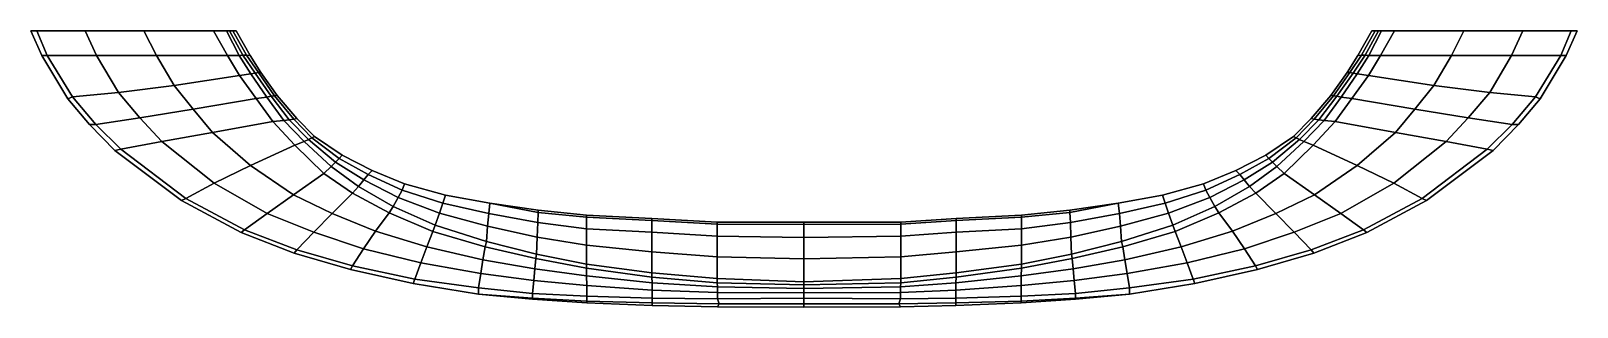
# Model space of a CAD drawing. Extents: x -77 to 78, y -28 to 0.
import ezdxf

# ---------------------------------------------------------------- set-up
doc = ezdxf.new("R2010")
doc.units = 0
doc.layers.add('METAL', color=5, linetype='CONTINUOUS')

msp = doc.modelspace()

# ---------------------------------------------------------------- meshes
at = {"layer": 'METAL'}
mesh = msp.add_polyface(dxfattribs=at)
corners = [(-76.41, -0.01, 0.83), (-69.98, 0, 1.88), (-69.98, -0.01, 0.83), (-68.74, 0, 2.43), (-64.99, 0, 2.97), (-58.75, 0, 3.48), (-77, -0.01, 0.29), (-75.91, -2.46, 0.32), (-75.37, -2.46, 0.83), (-76.41, -0.01, 0.83), (-73.31, -6.79, 0.31), (-72.86, -6.6, 0.89), (-71.14, -9.37, 0.34), (-70.52, -9.37, 0.98), (-70.13, -0.01, 0.29), (-77, -0.01, 0.29), (-68.61, -11.97, 0.37), (-68.01, -11.84, 1.07), (-75.91, -2.46, 0.13), (-75.91, -2.46, 0.02), (-73.31, -6.79, 0.02), (-73.31, -6.79, 0.11), (-71.14, -9.37, 0.02), (-71.14, -9.37, 0.12), (-68.61, -11.97, 0.13), (-68.61, -11.97, 0.02), (-61.96, -16.97, 0.02), (-61.96, -16.97, 0.19), (-77, -0.01, 0.29), (-77, -0.01, 0.11), (-75.91, -2.46, 0.32), (-73.31, -6.79, 0.31), (-71.14, -9.37, 0.34), (-68.61, -11.97, 0.37), (-61.96, -16.97, 0.56), (-70.13, -0.01, 0.11), (-77, -0.01, 0.11), (-71.59, -0.01, 2.35), (-70.45, -2.46, 2.34), (-64.45, -2.46, 3.53), (-65.7, -0.01, 3.57), (-71.59, -0.01, 2.35), (-75.37, -2.46, 0.83), (-76.41, -0.01, 0.83), (-68.26, -6.17, 2.39), (-62.7, -5.46, 3.57), (-72.86, -6.6, 0.89), (-68.01, -11.84, 1.07), (-63.91, -11.08, 2.52), (-66.13, -8.69, 2.45), (-70.52, -9.37, 0.98), (-65.7, -0.01, 3.57), (-77, -0.01, 0.02), (-70.13, -0.01, 0.02), (-77, -0.01, 0.02), (-76.41, -0.01, -0.79), (-69.98, -0.01, -0.79), (-69.98, 0, -1.85), (-64.99, 0, -2.93), (-68.74, 0, -2.4), (-58.75, 0, -3.44), (-77, -0.01, -0.25), (-76.41, -0.01, -0.79), (-75.37, -2.46, -0.79), (-75.91, -2.46, -0.28), (-72.86, -6.6, -0.86), (-73.31, -6.79, -0.27), (-70.52, -9.37, -0.94), (-71.14, -9.37, -0.3), (-70.13, -0.01, -0.25), (-77, -0.01, -0.25), (-68.01, -11.84, -1.03), (-68.61, -11.97, -0.33), (-75.91, -2.46, -0.09), (-73.31, -6.79, -0.08), (-71.14, -9.37, -0.09), (-68.61, -11.97, -0.1), (-61.96, -16.97, -0.16), (-77, -0.01, -0.25), (-75.91, -2.46, -0.28), (-77, -0.01, -0.07), (-73.31, -6.79, -0.27), (-71.14, -9.37, -0.3), (-77, -0.01, -0.07), (-70.13, -0.01, -0.07), (-68.61, -11.97, -0.33), (-71.59, -0.01, -2.32), (-70.45, -2.46, -2.3), (-71.59, -0.01, -2.32), (-65.7, -0.01, -3.53), (-64.45, -2.46, -3.5), (-75.37, -2.46, -0.79), (-76.41, -0.01, -0.79), (-68.26, -6.17, -2.35), (-62.7, -5.46, -3.53), (-72.86, -6.6, -0.86), (-68.01, -11.84, -1.03), (-70.52, -9.37, -0.94), (-66.13, -8.69, -2.42), (-63.91, -11.08, -2.48), (-65.7, -0.01, -3.53)]
mesh.append_faces([[corners[k] for k in face] for face in [(0, 1, 2, 2), (1, 3, 4, 5), (6, 7, 8, 9), (7, 10, 11, 8), (10, 12, 13, 11), (14, 15, 0, 2), (12, 16, 17, 13), (18, 19, 20, 21), (21, 20, 22, 23), (24, 25, 26, 27), (28, 29, 18, 30), (30, 18, 21, 31), (31, 21, 23, 32), (33, 24, 27, 34), (14, 35, 36, 15), (32, 23, 24, 33), (3, 1, 0, 37), (38, 39, 40, 41), (42, 38, 41, 43), (44, 45, 39, 38), (46, 44, 38, 42), (47, 48, 49, 50), (4, 3, 37, 51), (50, 49, 44, 46), (18, 29, 52, 19), (36, 35, 53, 54), (24, 23, 22, 25), (55, 56, 57, 57), (58, 59, 57, 60), (61, 62, 63, 64), (64, 63, 65, 66), (66, 65, 67, 68), (69, 56, 55, 70), (68, 67, 71, 72), (73, 74, 20, 19), (74, 75, 22, 20), (76, 77, 26, 25), (78, 79, 73, 80), (79, 81, 74, 73), (81, 82, 75, 74), (69, 70, 83, 84), (82, 85, 76, 75), (59, 86, 55, 57), (87, 88, 89, 90), (91, 92, 88, 87), (93, 87, 90, 94), (95, 91, 87, 93), (96, 97, 98, 99), (58, 100, 86, 59), (97, 95, 93, 98), (73, 19, 52, 80), (83, 54, 53, 84), (76, 25, 22, 75)]])
mesh = msp.add_polyface(dxfattribs=at)
corners = [(-57.45, -0.01, 4.68), (-58.75, -0.01, 4.48), (-57.36, -2.46, 4.42), (-56.18, -2.46, 4.61), (-69.98, 0, 1.88), (-58.75, 0, 2.26), (-58.75, -0.01, 0.83), (-69.98, -0.01, 0.83), (-56.82, 0, 2.33), (-56.5, -0.01, 0.83), (-58.75, 0, 3.48), (-57.45, -0.01, 4.68), (-56.18, -2.46, 4.61), (-55.82, -2.44, 3.57), (-57.14, 0, 3.61), (-57.14, 0, 3.61), (-58.75, -0.01, 4.48), (-57.45, -0.01, 4.68), (-58.77, -0.01, 0.29), (-70.13, -0.01, 0.29), (-68.61, -11.97, 0.37), (-61.96, -16.97, 0.56), (-61.52, -16.76, 1.29), (-68.01, -11.84, 1.07), (-55.98, -20.19, 0.9), (-55.64, -19.92, 1.67), (-56.5, -0.01, 0.29), (-56.5, -0.01, 0.11), (-56.5, -0.01, 0.02), (-58.77, -0.01, 0.02), (-58.77, -0.01, 0.11), (-70.13, -0.01, 0.11), (-61.96, -16.97, 0.56), (-61.96, -16.97, 0.19), (-55.98, -20.19, 0.31), (-55.98, -20.19, 0.9), (-64.45, -2.46, 3.53), (-65.7, -0.01, 3.57), (-62.7, -5.46, 3.57), (-56.15, -4.45, 4.44), (-58.84, -10.16, 3.65), (-52.81, -9.08, 4.46), (-54.48, -6.77, 4.45), (-60.78, -7.82, 3.61), (-63.91, -11.08, 2.52), (-66.13, -8.69, 2.45), (-58.68, -15.25, 2.71), (-55.04, -13.48, 3.8), (-61.52, -16.76, 1.29), (-68.01, -11.84, 1.07), (-55.64, -19.92, 1.67), (-53.4, -18.29, 3.01), (-64.99, 0, 2.97), (-65.7, -0.01, 3.57), (-68.26, -6.17, 2.39), (-70.13, -0.01, 0.02), (-61.96, -16.97, 0.02), (-55.98, -20.19, 0.02), (-57.45, -0.01, -4.65), (-56.18, -2.46, -4.58), (-57.36, -2.46, -4.38), (-58.75, -0.01, -4.45), (-69.98, 0, -1.85), (-69.98, -0.01, -0.79), (-58.75, -0.01, -0.79), (-58.75, 0, -2.23), (-56.5, -0.01, -0.79), (-56.82, 0, -2.29), (-58.75, 0, -3.44), (-57.14, 0, -3.58), (-58.75, -0.01, -4.45), (-57.45, -0.01, -4.65), (-58.77, -0.01, -0.25), (-70.13, -0.01, -0.25), (-68.61, -11.97, -0.33), (-68.01, -11.84, -1.03), (-61.52, -16.76, -1.26), (-61.96, -16.97, -0.52), (-55.64, -19.92, -1.64), (-55.98, -20.19, -0.87), (-56.5, -0.01, -0.25), (-56.5, -0.01, -0.07), (-58.77, -0.01, -0.07), (-70.13, -0.01, -0.07), (-68.61, -11.97, -0.33), (-61.96, -16.97, -0.52), (-61.96, -16.97, -0.16), (-68.61, -11.97, -0.1), (-55.98, -20.19, -0.87), (-55.98, -20.19, -0.28), (-64.45, -2.46, -3.5), (-65.7, -0.01, -3.53), (-62.7, -5.46, -3.53), (-56.15, -4.45, -4.4), (-58.84, -10.16, -3.62), (-60.78, -7.82, -3.57), (-54.48, -6.77, -4.42), (-52.81, -9.08, -4.43), (-63.91, -11.08, -2.48), (-66.13, -8.69, -2.42), (-58.68, -15.25, -2.68), (-55.04, -13.48, -3.76), (-61.52, -16.76, -1.26), (-68.01, -11.84, -1.03), (-55.64, -19.92, -1.64), (-53.4, -18.29, -2.97), (-65.7, -0.01, -3.53), (-64.99, 0, -2.93), (-68.26, -6.17, -2.35)]
mesh.append_faces([[corners[k] for k in face] for face in [(0, 1, 2, 3), (4, 5, 6, 7), (5, 8, 9, 6), (5, 4, 10, 10), (11, 12, 13, 14), (10, 15, 8, 5), (16, 17, 15, 10), (18, 19, 7, 6), (20, 21, 22, 23), (21, 24, 25, 22), (26, 18, 6, 9), (27, 28, 29, 30), (18, 30, 31, 19), (32, 33, 34, 35), (26, 27, 30, 18), (36, 2, 1, 37), (38, 39, 2, 36), (40, 41, 42, 43), (43, 42, 39, 38), (44, 40, 43, 45), (46, 47, 40, 44), (48, 46, 44, 49), (50, 51, 46, 48), (10, 52, 53, 16), (45, 43, 38, 54), (31, 30, 29, 55), (34, 33, 56, 57), (58, 59, 60, 61), (62, 63, 64, 65), (65, 64, 66, 67), (65, 68, 62, 62), (68, 65, 67, 69), (70, 68, 69, 71), (72, 64, 63, 73), (74, 75, 76, 77), (77, 76, 78, 79), (80, 66, 64, 72), (81, 82, 29, 28), (72, 73, 83, 82), (84, 85, 86, 87), (85, 88, 89, 86), (80, 72, 82, 81), (90, 91, 61, 60), (92, 90, 60, 93), (94, 95, 96, 97), (95, 92, 93, 96), (98, 99, 95, 94), (100, 98, 94, 101), (102, 103, 98, 100), (104, 102, 100, 105), (68, 70, 106, 107), (99, 108, 92, 95), (83, 55, 29, 82), (89, 57, 56, 86)]])
mesh = msp.add_polyface(dxfattribs=at)
corners = [(-56.18, -2.46, 4.61), (-57.36, -2.46, 4.42), (-56.15, -4.45, 4.44), (-55.01, -4.3, 4.63), (-54.48, -6.77, 4.45), (-53.43, -6.63, 4.63), (-52.81, -9.08, 4.46), (-51.73, -8.98, 4.64), (-56.82, 0, 2.33), (-55.45, -2.44, 2.31), (-55.09, -2.46, 0.97), (-56.5, -0.01, 0.83), (-54.27, -4.17, 2.47), (-54.02, -4.15, 1.07), (-52.65, -6.49, 2.47), (-52.38, -6.46, 1.07), (-50.74, -8.83, 2.47), (-50.42, -8.78, 1.07), (-57.14, 0, 3.61), (-55.82, -2.44, 3.57), (-54.6, -4.22, 3.66), (-56.18, -2.46, 4.61), (-55.01, -4.3, 4.63), (-53, -6.55, 3.66), (-53.43, -6.63, 4.63), (-51.18, -8.9, 3.66), (-51.73, -8.98, 4.64), (-55.09, -2.46, 0.29), (-56.5, -0.01, 0.29), (-54.02, -4.15, 0.37), (-52.38, -6.46, 0.37), (-50.42, -8.78, 0.37), (-52.38, -6.46, 0.13), (-52.38, -6.46, 0.02), (-54.02, -4.15, 0.02), (-54.02, -4.15, 0.13), (-55.09, -2.46, 0.11), (-56.5, -0.01, 0.11), (-50.42, -8.78, 0.13), (-55.09, -2.46, 0.02), (-56.5, -0.01, 0.02), (-50.42, -8.78, 0.02), (-56.18, -2.46, -4.58), (-55.01, -4.3, -4.59), (-56.15, -4.45, -4.4), (-57.36, -2.46, -4.38), (-53.43, -6.63, -4.6), (-54.48, -6.77, -4.42), (-51.73, -8.98, -4.6), (-52.81, -9.08, -4.43), (-56.82, 0, -2.29), (-56.5, -0.01, -0.79), (-55.09, -2.46, -0.93), (-55.45, -2.44, -2.27), (-54.02, -4.15, -1.03), (-54.27, -4.17, -2.43), (-52.38, -6.46, -1.03), (-52.65, -6.49, -2.43), (-50.42, -8.78, -1.03), (-50.74, -8.83, -2.44), (-57.14, 0, -3.58), (-55.82, -2.44, -3.53), (-57.45, -0.01, -4.65), (-56.18, -2.46, -4.58), (-54.6, -4.22, -3.62), (-55.01, -4.3, -4.59), (-53, -6.55, -3.62), (-53.43, -6.63, -4.6), (-51.18, -8.9, -3.63), (-51.73, -8.98, -4.6), (-55.09, -2.46, -0.25), (-56.5, -0.01, -0.25), (-54.02, -4.15, -0.33), (-52.38, -6.46, -0.33), (-50.42, -8.78, -0.33), (-52.38, -6.46, -0.1), (-54.02, -4.15, -0.1), (-56.5, -0.01, -0.07), (-55.09, -2.46, -0.07), (-48.66, -10.56, -0.33), (-50.42, -8.78, -0.1), (-48.66, -10.56, -0.1)]
mesh.append_faces([[corners[k] for k in face] for face in [(0, 1, 2, 3), (3, 2, 4, 5), (5, 4, 6, 7), (8, 9, 10, 11), (9, 12, 13, 10), (12, 14, 15, 13), (14, 16, 17, 15), (18, 19, 9, 8), (19, 20, 12, 9), (21, 22, 20, 19), (20, 23, 14, 12), (22, 24, 23, 20), (23, 25, 16, 14), (24, 26, 25, 23), (27, 28, 11, 10), (29, 27, 10, 13), (30, 29, 13, 15), (31, 30, 15, 17), (32, 33, 34, 35), (27, 36, 37, 28), (35, 36, 27, 29), (30, 32, 35, 29), (31, 38, 32, 30), (37, 36, 39, 40), (36, 35, 34, 39), (32, 38, 41, 33), (42, 43, 44, 45), (43, 46, 47, 44), (46, 48, 49, 47), (50, 51, 52, 53), (53, 52, 54, 55), (55, 54, 56, 57), (57, 56, 58, 59), (60, 50, 53, 61), (62, 60, 61, 63), (61, 53, 55, 64), (63, 61, 64, 65), (64, 55, 57, 66), (65, 64, 66, 67), (66, 57, 59, 68), (67, 66, 68, 69), (70, 52, 51, 71), (72, 54, 52, 70), (73, 56, 54, 72), (74, 58, 56, 73), (75, 76, 34, 33), (70, 71, 77, 78), (76, 72, 70, 78), (73, 72, 76, 75), (79, 74, 80, 81), (74, 73, 75, 80), (77, 40, 39, 78), (78, 39, 34, 76), (75, 33, 41, 80)]])
mesh = msp.add_polyface(dxfattribs=at)
corners = [(56.7, -2.46, 4.61), (55.53, -4.3, 4.63), (56.67, -4.45, 4.44), (57.88, -2.46, 4.42), (53.95, -6.63, 4.63), (55, -6.77, 4.45), (52.25, -8.98, 4.64), (53.34, -9.08, 4.46), (57.34, 0, 2.33), (57.02, -0.01, 0.83), (55.61, -2.46, 0.97), (55.97, -2.44, 2.31), (54.54, -4.15, 1.07), (54.8, -4.17, 2.47), (52.9, -6.46, 1.07), (53.17, -6.49, 2.47), (50.94, -8.78, 1.07), (51.26, -8.83, 2.47), (57.66, 0, 3.61), (56.34, -2.44, 3.57), (57.97, -0.01, 4.68), (56.7, -2.46, 4.61), (55.13, -4.22, 3.66), (55.53, -4.3, 4.63), (53.52, -6.55, 3.66), (53.95, -6.63, 4.63), (51.7, -8.9, 3.66), (52.25, -8.98, 4.64), (55.61, -2.46, 0.29), (57.02, -0.01, 0.29), (54.54, -4.15, 0.37), (52.9, -6.46, 0.37), (50.94, -8.78, 0.37), (54.54, -4.15, 0.02), (52.9, -6.46, 0.02), (52.9, -6.46, 0.13), (54.54, -4.15, 0.13), (57.02, -0.01, 0.11), (55.61, -2.46, 0.11), (50.94, -8.78, 0.13), (57.02, -0.01, 0.02), (55.61, -2.46, 0.02), (50.94, -8.78, 0.02), (56.7, -2.46, -4.58), (57.88, -2.46, -4.38), (56.67, -4.45, -4.4), (55.53, -4.3, -4.59), (55, -6.77, -4.42), (53.95, -6.63, -4.6), (53.34, -9.08, -4.43), (52.25, -8.98, -4.6), (57.34, 0, -2.29), (55.97, -2.44, -2.27), (55.61, -2.46, -0.93), (57.02, -0.01, -0.79), (54.8, -4.17, -2.43), (54.54, -4.15, -1.03), (53.17, -6.49, -2.43), (52.9, -6.46, -1.03), (51.26, -8.83, -2.44), (50.94, -8.78, -1.03), (57.66, 0, -3.58), (56.34, -2.44, -3.53), (55.13, -4.22, -3.62), (56.7, -2.46, -4.58), (55.53, -4.3, -4.59), (53.52, -6.55, -3.62), (53.95, -6.63, -4.6), (51.7, -8.9, -3.63), (52.25, -8.98, -4.6), (55.61, -2.46, -0.25), (57.02, -0.01, -0.25), (54.54, -4.15, -0.33), (52.9, -6.46, -0.33), (50.94, -8.78, -0.33), (54.54, -4.15, -0.1), (52.9, -6.46, -0.1), (55.61, -2.46, -0.07), (57.02, -0.01, -0.07), (49.18, -10.56, -0.33), (49.18, -10.56, -0.1), (50.94, -8.78, -0.1)]
mesh.append_faces([[corners[k] for k in face] for face in [(0, 1, 2, 3), (1, 4, 5, 2), (4, 6, 7, 5), (8, 9, 10, 11), (11, 10, 12, 13), (13, 12, 14, 15), (15, 14, 16, 17), (18, 8, 11, 19), (20, 18, 19, 21), (19, 11, 13, 22), (21, 19, 22, 23), (22, 13, 15, 24), (23, 22, 24, 25), (24, 15, 17, 26), (25, 24, 26, 27), (28, 10, 9, 29), (30, 12, 10, 28), (31, 14, 12, 30), (32, 16, 14, 31), (33, 34, 35, 36), (28, 29, 37, 38), (36, 30, 28, 38), (31, 30, 36, 35), (32, 31, 35, 39), (38, 37, 40, 41), (36, 38, 41, 33), (39, 35, 34, 42), (43, 44, 45, 46), (46, 45, 47, 48), (48, 47, 49, 50), (51, 52, 53, 54), (52, 55, 56, 53), (55, 57, 58, 56), (57, 59, 60, 58), (61, 62, 52, 51), (62, 63, 55, 52), (64, 65, 63, 62), (63, 66, 57, 55), (65, 67, 66, 63), (66, 68, 59, 57), (67, 69, 68, 66), (70, 71, 54, 53), (72, 70, 53, 56), (73, 72, 56, 58), (74, 73, 58, 60), (33, 75, 76, 34), (70, 77, 78, 71), (75, 77, 70, 72), (73, 76, 75, 72), (79, 80, 81, 74), (74, 81, 76, 73), (77, 41, 40, 78), (75, 33, 41, 77), (81, 42, 34, 76)]])
mesh = msp.add_polyface(dxfattribs=at)
corners = [(57.97, -0.01, 4.68), (56.7, -2.46, 4.61), (57.88, -2.46, 4.42), (59.27, -0.01, 4.48), (70.5, 0, 1.88), (70.5, -0.01, 0.83), (59.27, -0.01, 0.83), (59.27, 0, 2.26), (57.02, -0.01, 0.83), (57.34, 0, 2.33), (59.27, 0, 3.48), (57.66, 0, 3.61), (59.27, -0.01, 4.48), (57.97, -0.01, 4.68), (59.29, -0.01, 0.29), (70.65, -0.01, 0.29), (69.13, -11.97, 0.37), (68.54, -11.84, 1.07), (62.04, -16.76, 1.29), (62.48, -16.97, 0.56), (56.16, -19.92, 1.67), (56.5, -20.19, 0.9), (57.02, -0.01, 0.29), (59.29, -0.01, 0.02), (57.02, -0.01, 0.02), (57.02, -0.01, 0.11), (59.29, -0.01, 0.11), (70.65, -0.01, 0.11), (62.48, -16.97, 0.56), (56.5, -20.19, 0.9), (56.5, -20.19, 0.31), (62.48, -16.97, 0.19), (66.22, -0.01, 3.57), (64.97, -2.46, 3.53), (56.67, -4.45, 4.44), (63.22, -5.46, 3.57), (61.3, -7.82, 3.61), (55, -6.77, 4.45), (53.34, -9.08, 4.46), (59.37, -10.16, 3.65), (66.65, -8.69, 2.45), (64.43, -11.08, 2.52), (55.56, -13.48, 3.8), (59.2, -15.25, 2.71), (68.54, -11.84, 1.07), (62.04, -16.76, 1.29), (53.92, -18.29, 3.01), (56.16, -19.92, 1.67), (66.22, -0.01, 3.57), (65.51, 0, 2.97), (68.79, -6.17, 2.39), (70.65, -0.01, 0.02), (56.5, -20.19, 0.02), (62.48, -16.97, 0.02), (57.97, -0.01, -4.65), (59.27, -0.01, -4.45), (57.88, -2.46, -4.38), (56.7, -2.46, -4.58), (70.5, 0, -1.85), (59.27, 0, -2.23), (59.27, -0.01, -0.79), (70.5, -0.01, -0.79), (57.34, 0, -2.29), (57.02, -0.01, -0.79), (59.27, 0, -3.44), (57.97, -0.01, -4.65), (56.7, -2.46, -4.58), (56.34, -2.44, -3.53), (57.66, 0, -3.58), (57.66, 0, -3.58), (59.27, -0.01, -4.45), (57.97, -0.01, -4.65), (59.29, -0.01, -0.25), (70.65, -0.01, -0.25), (69.13, -11.97, -0.33), (62.48, -16.97, -0.52), (62.04, -16.76, -1.26), (68.54, -11.84, -1.03), (56.5, -20.19, -0.87), (56.16, -19.92, -1.64), (57.02, -0.01, -0.25), (59.29, -0.01, -0.07), (57.02, -0.01, -0.07), (70.65, -0.01, -0.07), (62.48, -16.97, -0.52), (62.48, -16.97, -0.16), (56.5, -20.19, -0.28), (56.5, -20.19, -0.87), (66.22, -0.01, -3.53), (64.97, -2.46, -3.5), (63.22, -5.46, -3.53), (56.67, -4.45, -4.4), (61.3, -7.82, -3.57), (59.37, -10.16, -3.62), (53.34, -9.08, -4.43), (55, -6.77, -4.42), (66.65, -8.69, -2.42), (64.43, -11.08, -2.48), (59.2, -15.25, -2.68), (55.56, -13.48, -3.76), (68.54, -11.84, -1.03), (62.04, -16.76, -1.26), (56.16, -19.92, -1.64), (53.92, -18.29, -2.97), (65.51, 0, -2.93), (66.22, -0.01, -3.53), (68.79, -6.17, -2.35)]
mesh.append_faces([[corners[k] for k in face] for face in [(0, 1, 2, 3), (4, 5, 6, 7), (7, 6, 8, 9), (7, 10, 4, 4), (10, 7, 9, 11), (12, 10, 11, 13), (14, 6, 5, 15), (16, 17, 18, 19), (19, 18, 20, 21), (22, 8, 6, 14), (23, 24, 25, 26), (14, 15, 27, 26), (28, 29, 30, 31), (22, 14, 26, 25), (32, 3, 2, 33), (33, 2, 34, 35), (36, 37, 38, 39), (35, 34, 37, 36), (40, 36, 39, 41), (41, 39, 42, 43), (44, 41, 43, 45), (45, 43, 46, 47), (12, 48, 49, 10), (50, 35, 36, 40), (26, 27, 51, 23), (31, 30, 52, 53), (54, 55, 56, 57), (58, 59, 60, 61), (59, 62, 63, 60), (59, 58, 64, 64), (65, 66, 67, 68), (64, 69, 62, 59), (70, 71, 69, 64), (72, 73, 61, 60), (74, 75, 76, 77), (75, 78, 79, 76), (80, 72, 60, 63), (23, 81, 82, 24), (72, 81, 83, 73), (84, 85, 86, 87), (80, 82, 81, 72), (88, 89, 56, 55), (89, 90, 91, 56), (92, 93, 94, 95), (90, 92, 95, 91), (96, 97, 93, 92), (97, 98, 99, 93), (100, 101, 98, 97), (101, 102, 103, 98), (70, 64, 104, 105), (106, 96, 92, 90), (81, 23, 51, 83), (85, 53, 52, 86)]])
mesh = msp.add_polyface(dxfattribs=at)
corners = [(76.93, -0.01, 0.83), (70.5, -0.01, 0.83), (70.5, 0, 1.88), (59.27, 0, 3.48), (65.51, 0, 2.97), (69.26, 0, 2.43), (77.52, -0.01, 0.29), (76.93, -0.01, 0.83), (75.89, -2.46, 0.83), (76.43, -2.46, 0.32), (73.38, -6.6, 0.89), (73.83, -6.79, 0.31), (71.04, -9.37, 0.98), (71.66, -9.37, 0.34), (70.65, -0.01, 0.29), (77.52, -0.01, 0.29), (68.54, -11.84, 1.07), (69.13, -11.97, 0.37), (73.83, -6.79, 0.02), (76.43, -2.46, 0.02), (76.43, -2.46, 0.13), (73.83, -6.79, 0.11), (71.66, -9.37, 0.02), (71.66, -9.37, 0.12), (62.48, -16.97, 0.02), (69.13, -11.97, 0.02), (69.13, -11.97, 0.13), (62.48, -16.97, 0.19), (77.52, -0.01, 0.29), (76.43, -2.46, 0.32), (77.52, -0.01, 0.11), (73.83, -6.79, 0.31), (71.66, -9.37, 0.34), (69.13, -11.97, 0.37), (62.48, -16.97, 0.56), (77.52, -0.01, 0.11), (70.65, -0.01, 0.11), (72.11, -0.01, 2.35), (72.11, -0.01, 2.35), (66.22, -0.01, 3.57), (64.97, -2.46, 3.53), (70.97, -2.46, 2.34), (76.93, -0.01, 0.83), (75.89, -2.46, 0.83), (63.22, -5.46, 3.57), (68.79, -6.17, 2.39), (73.38, -6.6, 0.89), (71.04, -9.37, 0.98), (66.65, -8.69, 2.45), (64.43, -11.08, 2.52), (68.54, -11.84, 1.07), (66.22, -0.01, 3.57), (77.52, -0.01, 0.02), (77.52, -0.01, 0.02), (70.65, -0.01, 0.02), (76.93, -0.01, -0.79), (70.5, 0, -1.85), (70.5, -0.01, -0.79), (69.26, 0, -2.4), (65.51, 0, -2.93), (59.27, 0, -3.44), (77.52, -0.01, -0.25), (76.43, -2.46, -0.28), (75.89, -2.46, -0.79), (76.93, -0.01, -0.79), (73.83, -6.79, -0.27), (73.38, -6.6, -0.86), (71.66, -9.37, -0.3), (71.04, -9.37, -0.94), (70.65, -0.01, -0.25), (77.52, -0.01, -0.25), (69.13, -11.97, -0.33), (68.54, -11.84, -1.03), (73.83, -6.79, -0.08), (76.43, -2.46, -0.09), (71.66, -9.37, -0.09), (62.48, -16.97, -0.16), (69.13, -11.97, -0.1), (77.52, -0.01, -0.25), (77.52, -0.01, -0.07), (76.43, -2.46, -0.28), (73.83, -6.79, -0.27), (71.66, -9.37, -0.3), (69.13, -11.97, -0.33), (62.48, -16.97, -0.52), (70.65, -0.01, -0.07), (77.52, -0.01, -0.07), (72.11, -0.01, -2.32), (72.11, -0.01, -2.32), (70.97, -2.46, -2.3), (64.97, -2.46, -3.5), (66.22, -0.01, -3.53), (76.93, -0.01, -0.79), (75.89, -2.46, -0.79), (68.79, -6.17, -2.35), (63.22, -5.46, -3.53), (73.38, -6.6, -0.86), (71.04, -9.37, -0.94), (68.54, -11.84, -1.03), (64.43, -11.08, -2.48), (66.65, -8.69, -2.42), (66.22, -0.01, -3.53)]
mesh.append_faces([[corners[k] for k in face] for face in [(0, 1, 2, 2), (3, 4, 5, 2), (6, 7, 8, 9), (9, 8, 10, 11), (11, 10, 12, 13), (14, 1, 0, 15), (13, 12, 16, 17), (18, 19, 20, 21), (22, 18, 21, 23), (24, 25, 26, 27), (28, 29, 20, 30), (29, 31, 21, 20), (31, 32, 23, 21), (33, 34, 27, 26), (14, 15, 35, 36), (32, 33, 26, 23), (37, 0, 2, 5), (38, 39, 40, 41), (42, 38, 41, 43), (41, 40, 44, 45), (43, 41, 45, 46), (47, 48, 49, 50), (51, 37, 5, 4), (46, 45, 48, 47), (30, 20, 19, 52), (36, 35, 53, 54), (23, 26, 25, 22), (55, 56, 57, 57), (58, 59, 60, 56), (61, 62, 63, 64), (62, 65, 66, 63), (65, 67, 68, 66), (69, 70, 55, 57), (67, 71, 72, 68), (18, 73, 74, 19), (22, 75, 73, 18), (24, 76, 77, 25), (78, 79, 74, 80), (80, 74, 73, 81), (81, 73, 75, 82), (83, 77, 76, 84), (69, 85, 86, 70), (82, 75, 77, 83), (87, 58, 56, 55), (88, 89, 90, 91), (92, 93, 89, 88), (89, 94, 95, 90), (93, 96, 94, 89), (97, 98, 99, 100), (101, 59, 58, 87), (96, 97, 100, 94), (79, 52, 19, 74), (85, 54, 53, 86), (75, 22, 25, 77)]])
mesh = msp.add_polyface(dxfattribs=at)
corners = [(-51.73, -8.98, 4.64), (-52.81, -9.08, 4.46), (-50.62, -11.45, 4.55), (-49.69, -11.07, 4.7), (-47.72, -14.26, 4.65), (-47.01, -13.57, 4.77), (-50.74, -8.83, 2.47), (-48.93, -10.7, 2.49), (-48.66, -10.56, 1.07), (-50.42, -8.78, 1.07), (-46.2, -12.76, 2.52), (-45.9, -12.43, 1.07), (-51.18, -8.9, 3.66), (-49.27, -10.88, 3.7), (-51.73, -8.98, 4.64), (-49.69, -11.07, 4.7), (-46.57, -13.14, 3.75), (-47.01, -13.57, 4.77), (-55.98, -20.19, 0.9), (-50.69, -22.24, 1.35), (-50.44, -21.91, 1.98), (-55.64, -19.92, 1.67), (-48.66, -10.56, 0.37), (-50.42, -8.78, 0.37), (-45.9, -12.43, 0.37), (-45.07, -23.88, 1.57), (-44.87, -23.52, 2.33), (-55.98, -20.19, 0.31), (-55.98, -20.19, 0.02), (-50.69, -22.24, 0.02), (-50.69, -22.24, 0.46), (-48.66, -10.56, 0.13), (-48.66, -10.56, 0.02), (-50.42, -8.78, 0.02), (-50.42, -8.78, 0.13), (-55.98, -20.19, 0.9), (-50.69, -22.24, 1.35), (-45.9, -12.43, 0.13), (-45.07, -23.88, 0.53), (-45.07, -23.88, 1.57), (-55.04, -13.48, 3.8), (-58.84, -10.16, 3.65), (-50.76, -16.4, 4), (-46.88, -18.27, 4.13), (-44.87, -16.23, 4.66), (-53.4, -18.29, 3.01), (-58.68, -15.25, 2.71), (-48.73, -20.16, 3.24), (-50.44, -21.91, 1.98), (-55.64, -19.92, 1.67), (-44.87, -23.52, 2.33), (-43.77, -21.83, 3.5), (-45.9, -12.43, 0.02), (-45.07, -23.88, 0.02), (-51.73, -8.98, -4.6), (-49.69, -11.07, -4.66), (-50.62, -11.45, -4.51), (-52.81, -9.08, -4.43), (-47.01, -13.57, -4.74), (-47.72, -14.26, -4.61), (-50.74, -8.83, -2.44), (-50.42, -8.78, -1.03), (-48.66, -10.56, -1.03), (-48.93, -10.7, -2.46), (-45.9, -12.43, -1.03), (-46.2, -12.76, -2.48), (-51.18, -8.9, -3.63), (-49.27, -10.88, -3.67), (-51.73, -8.98, -4.6), (-49.69, -11.07, -4.66), (-46.57, -13.14, -3.72), (-47.01, -13.57, -4.74), (-55.98, -20.19, -0.87), (-55.64, -19.92, -1.64), (-50.44, -21.91, -1.95), (-50.69, -22.24, -1.32), (-48.66, -10.56, -0.33), (-50.42, -8.78, -0.33), (-45.9, -12.43, -0.33), (-44.87, -23.52, -2.29), (-45.07, -23.88, -1.53), (-55.98, -20.19, -0.28), (-50.69, -22.24, -0.43), (-48.66, -10.56, -0.1), (-50.42, -8.78, -0.1), (-55.98, -20.19, -0.87), (-50.69, -22.24, -1.32), (-45.9, -12.43, -0.1), (-45.07, -23.88, -1.53), (-45.07, -23.88, -0.5), (-55.04, -13.48, -3.76), (-58.84, -10.16, -3.62), (-50.76, -16.4, -3.97), (-46.88, -18.27, -4.09), (-44.87, -16.23, -4.62), (-53.4, -18.29, -2.97), (-58.68, -15.25, -2.68), (-48.73, -20.16, -3.2), (-50.44, -21.91, -1.95), (-55.64, -19.92, -1.64), (-44.87, -23.52, -2.29), (-43.77, -21.83, -3.46)]
mesh.append_faces([[corners[k] for k in face] for face in [(0, 1, 2, 3), (3, 2, 4, 5), (6, 7, 8, 9), (7, 10, 11, 8), (12, 13, 7, 6), (14, 15, 13, 12), (13, 16, 10, 7), (15, 17, 16, 13), (18, 19, 20, 21), (22, 23, 9, 8), (24, 22, 8, 11), (19, 25, 26, 20), (27, 28, 29, 30), (31, 32, 33, 34), (35, 27, 30, 36), (22, 31, 34, 23), (24, 37, 31, 22), (36, 30, 38, 39), (40, 2, 1, 41), (42, 4, 2, 40), (43, 44, 4, 42), (45, 42, 40, 46), (47, 43, 42, 45), (48, 47, 45, 49), (50, 51, 47, 48), (31, 37, 52, 32), (38, 30, 29, 53), (54, 55, 56, 57), (55, 58, 59, 56), (60, 61, 62, 63), (63, 62, 64, 65), (66, 60, 63, 67), (68, 66, 67, 69), (67, 63, 65, 70), (69, 67, 70, 71), (72, 73, 74, 75), (76, 62, 61, 77), (78, 64, 62, 76), (75, 74, 79, 80), (81, 82, 29, 28), (83, 84, 33, 32), (85, 86, 82, 81), (78, 76, 83, 87), (86, 88, 89, 82), (90, 91, 57, 56), (92, 90, 56, 59), (93, 92, 59, 94), (95, 96, 90, 92), (97, 95, 92, 93), (98, 99, 95, 97), (100, 98, 97, 101), (83, 32, 52, 87), (89, 53, 29, 82)]])
mesh = msp.add_polyface(dxfattribs=at)
corners = [(52.25, -8.98, 4.64), (50.21, -11.07, 4.7), (51.14, -11.45, 4.55), (53.34, -9.08, 4.46), (47.53, -13.57, 4.77), (48.24, -14.26, 4.65), (51.26, -8.83, 2.47), (50.94, -8.78, 1.07), (49.18, -10.56, 1.07), (49.45, -10.7, 2.49), (46.42, -12.43, 1.07), (46.72, -12.76, 2.52), (51.7, -8.9, 3.66), (49.79, -10.88, 3.7), (52.25, -8.98, 4.64), (50.21, -11.07, 4.7), (47.09, -13.14, 3.75), (47.53, -13.57, 4.77), (56.5, -20.19, 0.9), (56.16, -19.92, 1.67), (50.96, -21.91, 1.98), (51.21, -22.24, 1.35), (49.18, -10.56, 0.37), (50.94, -8.78, 0.37), (46.42, -12.43, 0.37), (45.39, -23.52, 2.33), (45.59, -23.88, 1.57), (51.21, -22.24, 0.02), (56.5, -20.19, 0.02), (56.5, -20.19, 0.31), (51.21, -22.24, 0.46), (50.94, -8.78, 0.02), (49.18, -10.56, 0.02), (49.18, -10.56, 0.13), (50.94, -8.78, 0.13), (56.5, -20.19, 0.9), (51.21, -22.24, 1.35), (46.42, -12.43, 0.13), (45.59, -23.88, 1.57), (45.59, -23.88, 0.53), (59.37, -10.16, 3.65), (55.56, -13.48, 3.8), (51.28, -16.4, 4), (45.4, -16.23, 4.66), (47.4, -18.27, 4.13), (59.2, -15.25, 2.71), (53.92, -18.29, 3.01), (49.25, -20.16, 3.24), (56.16, -19.92, 1.67), (50.96, -21.91, 1.98), (44.29, -21.83, 3.5), (45.39, -23.52, 2.33), (46.42, -12.43, 0.02), (45.59, -23.88, 0.02), (52.25, -8.98, -4.6), (53.34, -9.08, -4.43), (51.14, -11.45, -4.51), (50.21, -11.07, -4.66), (48.24, -14.26, -4.61), (47.53, -13.57, -4.74), (51.26, -8.83, -2.44), (49.45, -10.7, -2.46), (49.18, -10.56, -1.03), (50.94, -8.78, -1.03), (46.72, -12.76, -2.48), (46.42, -12.43, -1.03), (51.7, -8.9, -3.63), (49.79, -10.88, -3.67), (52.25, -8.98, -4.6), (50.21, -11.07, -4.66), (47.09, -13.14, -3.72), (47.53, -13.57, -4.74), (56.5, -20.19, -0.87), (51.21, -22.24, -1.32), (50.96, -21.91, -1.95), (56.16, -19.92, -1.64), (49.18, -10.56, -0.33), (50.94, -8.78, -0.33), (46.42, -12.43, -0.33), (45.59, -23.88, -1.53), (45.39, -23.52, -2.29), (51.21, -22.24, -0.43), (56.5, -20.19, -0.28), (50.94, -8.78, -0.1), (49.18, -10.56, -0.1), (56.5, -20.19, -0.87), (51.21, -22.24, -1.32), (46.42, -12.43, -0.1), (45.59, -23.88, -0.5), (45.59, -23.88, -1.53), (59.37, -10.16, -3.62), (55.56, -13.48, -3.76), (51.28, -16.4, -3.97), (47.4, -18.27, -4.09), (45.4, -16.23, -4.62), (59.2, -15.25, -2.68), (53.92, -18.29, -2.97), (49.25, -20.16, -3.2), (56.16, -19.92, -1.64), (50.96, -21.91, -1.95), (45.39, -23.52, -2.29), (44.29, -21.83, -3.46)]
mesh.append_faces([[corners[k] for k in face] for face in [(0, 1, 2, 3), (1, 4, 5, 2), (6, 7, 8, 9), (9, 8, 10, 11), (12, 6, 9, 13), (14, 12, 13, 15), (13, 9, 11, 16), (15, 13, 16, 17), (18, 19, 20, 21), (22, 8, 7, 23), (24, 10, 8, 22), (21, 20, 25, 26), (27, 28, 29, 30), (31, 32, 33, 34), (35, 36, 30, 29), (22, 23, 34, 33), (24, 22, 33, 37), (36, 38, 39, 30), (40, 3, 2, 41), (41, 2, 5, 42), (42, 5, 43, 44), (45, 41, 42, 46), (46, 42, 44, 47), (48, 46, 47, 49), (49, 47, 50, 51), (37, 33, 32, 52), (30, 39, 53, 27), (54, 55, 56, 57), (57, 56, 58, 59), (60, 61, 62, 63), (61, 64, 65, 62), (66, 67, 61, 60), (68, 69, 67, 66), (67, 70, 64, 61), (69, 71, 70, 67), (72, 73, 74, 75), (76, 77, 63, 62), (78, 76, 62, 65), (73, 79, 80, 74), (27, 81, 82, 28), (31, 83, 84, 32), (85, 82, 81, 86), (78, 87, 84, 76), (86, 81, 88, 89), (90, 91, 56, 55), (91, 92, 58, 56), (92, 93, 94, 58), (95, 96, 92, 91), (96, 97, 93, 92), (98, 99, 97, 96), (99, 100, 101, 97), (87, 52, 32, 84), (81, 27, 53, 88)]])
mesh = msp.add_polyface(dxfattribs=at)
corners = [(-47.01, -13.57, 4.77), (-47.72, -14.26, 4.65), (-44.87, -16.23, 4.66), (-44.26, -15.57, 4.75), (-40.81, -17.58, 4.75), (-41.21, -18.2, 4.71), (-36.84, -20.07, 4.79), (-36.61, -19.44, 4.79), (-46.2, -12.76, 2.52), (-43.28, -14.39, 2.51), (-42.91, -13.97, 1.07), (-45.9, -12.43, 1.07), (-39.91, -15.93, 2.51), (-35.83, -17.24, 2.6), (-35.57, -16.45, 1.06), (-39.65, -15.3, 1.07), (-46.57, -13.14, 3.75), (-43.74, -14.92, 3.74), (-47.01, -13.57, 4.77), (-44.26, -15.57, 4.75), (-40.3, -16.69, 3.74), (-36.18, -18.24, 3.85), (-40.81, -17.58, 4.75), (-36.61, -19.44, 4.79), (-45.07, -23.88, 1.57), (-38.79, -25.3, 2.01), (-38.63, -24.86, 2.81), (-44.87, -23.52, 2.33), (-39.65, -15.3, 0.37), (-42.91, -13.97, 0.46), (-39.65, -15.3, 1.07), (-45.9, -12.43, 0.37), (-35.57, -16.45, 0.34), (-35.57, -16.45, 1.06), (-45.07, -23.88, 0.53), (-45.07, -23.88, 0.02), (-38.79, -25.3, 0.02), (-38.79, -25.3, 0.68), (-39.65, -15.3, 0.13), (-39.65, -15.3, 0.02), (-42.91, -13.97, 0.02), (-42.91, -13.97, 0.17), (-45.07, -23.88, 1.57), (-38.79, -25.3, 2.01), (-45.9, -12.43, 0.13), (-37.44, -21.61, 4.45), (-42.55, -20.06, 4.29), (-46.88, -18.27, 4.13), (-38.03, -23.2, 3.79), (-43.77, -21.83, 3.5), (-38.63, -24.86, 2.81), (-44.87, -23.52, 2.33), (-48.73, -20.16, 3.24), (-45.9, -12.43, 0.02), (-47.01, -13.57, -4.74), (-44.26, -15.57, -4.71), (-44.87, -16.23, -4.62), (-47.72, -14.26, -4.61), (-40.81, -17.58, -4.71), (-36.61, -19.44, -4.76), (-36.84, -20.07, -4.76), (-41.21, -18.2, -4.67), (-46.2, -12.76, -2.48), (-45.9, -12.43, -1.03), (-42.91, -13.97, -1.03), (-43.28, -14.39, -2.47), (-39.91, -15.93, -2.47), (-39.65, -15.3, -1.03), (-35.57, -16.45, -1.02), (-35.83, -17.24, -2.57), (-46.57, -13.14, -3.72), (-43.74, -14.92, -3.7), (-47.01, -13.57, -4.74), (-44.26, -15.57, -4.71), (-40.3, -16.69, -3.7), (-36.18, -18.24, -3.81), (-40.81, -17.58, -4.71), (-36.61, -19.44, -4.76), (-45.07, -23.88, -1.53), (-44.87, -23.52, -2.29), (-38.63, -24.86, -2.78), (-38.79, -25.3, -1.97), (-39.65, -15.3, -0.33), (-39.65, -15.3, -1.03), (-42.91, -13.97, -0.43), (-45.9, -12.43, -0.33), (-45.07, -23.88, -0.5), (-38.79, -25.3, -0.64), (-39.65, -15.3, -0.1), (-42.91, -13.97, -0.13), (-45.07, -23.88, -1.53), (-38.79, -25.3, -1.97), (-45.9, -12.43, -0.1), (-37.44, -21.61, -4.42), (-42.55, -20.06, -4.25), (-46.88, -18.27, -4.09), (-38.03, -23.2, -3.76), (-43.77, -21.83, -3.46), (-38.63, -24.86, -2.78), (-44.87, -23.52, -2.29), (-48.73, -20.16, -3.2)]
mesh.append_faces([[corners[k] for k in face] for face in [(0, 1, 2, 3), (4, 5, 6, 7), (3, 2, 5, 4), (8, 9, 10, 11), (12, 13, 14, 15), (9, 12, 15, 10), (16, 17, 9, 8), (18, 19, 17, 16), (20, 21, 13, 12), (22, 23, 21, 20), (17, 20, 12, 9), (19, 22, 20, 17), (24, 25, 26, 27), (28, 29, 10, 30), (29, 31, 11, 10), (32, 28, 30, 33), (34, 35, 36, 37), (38, 39, 40, 41), (42, 34, 37, 43), (28, 38, 41, 29), (29, 41, 44, 31), (45, 6, 5, 46), (46, 5, 2, 47), (48, 45, 46, 49), (50, 48, 49, 51), (49, 46, 47, 52), (44, 41, 40, 53), (54, 55, 56, 57), (58, 59, 60, 61), (55, 58, 61, 56), (62, 63, 64, 65), (66, 67, 68, 69), (65, 64, 67, 66), (70, 62, 65, 71), (72, 70, 71, 73), (74, 66, 69, 75), (76, 74, 75, 77), (71, 65, 66, 74), (73, 71, 74, 76), (78, 79, 80, 81), (82, 83, 64, 84), (84, 64, 63, 85), (86, 87, 36, 35), (88, 89, 40, 39), (90, 91, 87, 86), (82, 84, 89, 88), (84, 85, 92, 89), (93, 94, 61, 60), (94, 95, 56, 61), (96, 97, 94, 93), (98, 99, 97, 96), (97, 100, 95, 94), (92, 53, 40, 89)]])
mesh = msp.add_polyface(dxfattribs=at)
corners = [(47.53, -13.57, 4.77), (44.78, -15.57, 4.75), (45.4, -16.23, 4.66), (48.24, -14.26, 4.65), (41.33, -17.58, 4.75), (37.13, -19.44, 4.79), (37.36, -20.07, 4.79), (41.73, -18.2, 4.71), (46.72, -12.76, 2.52), (46.42, -12.43, 1.07), (43.43, -13.97, 1.07), (43.81, -14.39, 2.51), (40.43, -15.93, 2.51), (40.17, -15.3, 1.07), (36.09, -16.45, 1.06), (36.36, -17.24, 2.6), (47.09, -13.14, 3.75), (44.26, -14.92, 3.74), (47.53, -13.57, 4.77), (44.78, -15.57, 4.75), (40.82, -16.69, 3.74), (36.7, -18.24, 3.85), (41.33, -17.58, 4.75), (37.13, -19.44, 4.79), (45.59, -23.88, 1.57), (45.39, -23.52, 2.33), (39.15, -24.86, 2.81), (39.31, -25.3, 2.01), (40.17, -15.3, 0.37), (40.17, -15.3, 1.07), (43.43, -13.97, 0.46), (46.42, -12.43, 0.37), (39.31, -25.3, 0.02), (45.59, -23.88, 0.02), (45.59, -23.88, 0.53), (39.31, -25.3, 0.68), (43.43, -13.97, 0.02), (40.17, -15.3, 0.02), (40.17, -15.3, 0.13), (43.43, -13.97, 0.17), (45.59, -23.88, 1.57), (39.31, -25.3, 2.01), (46.42, -12.43, 0.13), (43.07, -20.06, 4.29), (37.96, -21.61, 4.45), (47.4, -18.27, 4.13), (44.29, -21.83, 3.5), (38.55, -23.2, 3.79), (45.39, -23.52, 2.33), (39.15, -24.86, 2.81), (49.25, -20.16, 3.24), (46.42, -12.43, 0.02), (47.53, -13.57, -4.74), (48.24, -14.26, -4.61), (45.4, -16.23, -4.62), (44.78, -15.57, -4.71), (41.33, -17.58, -4.71), (41.73, -18.2, -4.67), (37.36, -20.07, -4.76), (37.13, -19.44, -4.76), (46.72, -12.76, -2.48), (43.81, -14.39, -2.47), (43.43, -13.97, -1.03), (46.42, -12.43, -1.03), (40.43, -15.93, -2.47), (36.36, -17.24, -2.57), (36.09, -16.45, -1.02), (40.17, -15.3, -1.03), (47.09, -13.14, -3.72), (44.26, -14.92, -3.7), (47.53, -13.57, -4.74), (44.78, -15.57, -4.71), (40.82, -16.69, -3.7), (36.7, -18.24, -3.81), (41.33, -17.58, -4.71), (37.13, -19.44, -4.76), (45.59, -23.88, -1.53), (39.31, -25.3, -1.97), (39.15, -24.86, -2.78), (45.39, -23.52, -2.29), (40.17, -15.3, -0.33), (43.43, -13.97, -0.43), (40.17, -15.3, -1.03), (46.42, -12.43, -0.33), (39.31, -25.3, -0.64), (45.59, -23.88, -0.5), (43.43, -13.97, -0.13), (40.17, -15.3, -0.1), (45.59, -23.88, -1.53), (39.31, -25.3, -1.97), (46.42, -12.43, -0.1), (36.09, -16.45, -0.3), (36.09, -16.45, -0.04), (43.07, -20.06, -4.25), (37.96, -21.61, -4.42), (47.4, -18.27, -4.09), (44.29, -21.83, -3.46), (38.55, -23.2, -3.76), (45.39, -23.52, -2.29), (39.15, -24.86, -2.78), (49.25, -20.16, -3.2), (36.09, -16.45, 0.02)]
mesh.append_faces([[corners[k] for k in face] for face in [(0, 1, 2, 3), (4, 5, 6, 7), (1, 4, 7, 2), (8, 9, 10, 11), (12, 13, 14, 15), (11, 10, 13, 12), (16, 8, 11, 17), (18, 16, 17, 19), (20, 12, 15, 21), (22, 20, 21, 23), (17, 11, 12, 20), (19, 17, 20, 22), (24, 25, 26, 27), (28, 29, 10, 30), (30, 10, 9, 31), (32, 33, 34, 35), (36, 37, 38, 39), (40, 41, 35, 34), (28, 30, 39, 38), (30, 31, 42, 39), (43, 7, 6, 44), (45, 2, 7, 43), (46, 43, 44, 47), (48, 46, 47, 49), (50, 45, 43, 46), (39, 42, 51, 36), (52, 53, 54, 55), (56, 57, 58, 59), (55, 54, 57, 56), (60, 61, 62, 63), (64, 65, 66, 67), (61, 64, 67, 62), (68, 69, 61, 60), (70, 71, 69, 68), (72, 73, 65, 64), (74, 75, 73, 72), (69, 72, 64, 61), (71, 74, 72, 69), (76, 77, 78, 79), (80, 81, 62, 82), (81, 83, 63, 62), (32, 84, 85, 33), (36, 86, 87, 37), (88, 85, 84, 89), (80, 87, 86, 81), (81, 86, 90, 83), (91, 92, 87, 80), (93, 94, 58, 57), (95, 93, 57, 54), (96, 97, 94, 93), (98, 99, 97, 96), (100, 96, 93, 95), (86, 36, 51, 90), (92, 101, 37, 87)]])
mesh = msp.add_polyface(dxfattribs=at)
corners = [(-26.53, -22.78, 4.97), (-26.46, -22.35, 4.95), (-31.47, -21.08, 4.85), (-31.6, -21.61, 4.91), (-36.61, -19.44, 4.79), (-36.84, -20.07, 4.79), (-31.25, -18.27, 2.67), (-26.35, -19.17, 2.7), (-26.3, -18.17, 1.13), (-31.15, -17.24, 1.07), (-35.83, -17.24, 2.6), (-35.57, -16.45, 1.06), (-31.36, -19.55, 4.22), (-26.41, -20.63, 4.46), (-26.41, -20.63, 4.46), (-31.36, -19.55, 4.22), (-36.18, -18.24, 3.85), (-36.61, -19.44, 4.79), (-32.28, -26.35, 2.43), (-26.87, -26.76, 2.79), (-26.87, -26.28, 3.59), (-32.28, -25.73, 3.3), (-31.15, -17.24, 0.37), (-35.57, -16.45, 0.34), (-35.57, -16.45, 1.06), (-31.15, -17.24, 1.07), (-26.3, -17.96, 0.64), (-38.79, -25.3, 2.01), (-38.63, -24.86, 2.81), (-31.15, -17.24, 0.13), (-31.15, -17.24, 0.02), (-35.57, -16.45, 0.02), (-35.57, -16.45, 0.08), (-26.3, -17.96, 0.25), (-26.3, -17.96, 0.02), (-32.28, -26.35, 2.43), (-32.28, -26.35, 0.82), (-26.87, -26.86, 0.94), (-26.87, -26.76, 2.79), (-39.65, -15.3, 0.13), (-39.65, -15.3, 0.37), (-38.79, -25.3, 2.01), (-38.79, -25.3, 0.68), (-26.64, -23.83, 4.7), (-31.82, -22.91, 4.62), (-37.44, -21.61, 4.45), (-26.75, -25, 4.23), (-32.04, -24.28, 4.08), (-26.87, -26.28, 3.59), (-32.28, -25.73, 3.3), (-38.03, -23.2, 3.79), (-38.63, -24.86, 2.81), (-32.28, -26.35, 0.02), (-26.87, -26.86, 0.02), (-39.65, -15.3, 0.02), (-38.79, -25.3, 0.02), (-26.53, -22.78, -4.94), (-31.6, -21.61, -4.87), (-31.47, -21.08, -4.82), (-26.46, -22.35, -4.92), (-36.61, -19.44, -4.76), (-36.84, -20.07, -4.76), (-31.25, -18.27, -2.63), (-31.15, -17.24, -1.03), (-26.3, -18.17, -1.09), (-26.35, -19.17, -2.67), (-35.83, -17.24, -2.57), (-35.57, -16.45, -1.02), (-31.36, -19.55, -4.19), (-26.41, -20.63, -4.42), (-31.36, -19.55, -4.19), (-26.41, -20.63, -4.42), (-36.18, -18.24, -3.81), (-36.61, -19.44, -4.76), (-32.28, -26.35, -2.39), (-32.28, -25.73, -3.26), (-26.87, -26.28, -3.55), (-26.87, -26.76, -2.75), (-31.15, -17.24, -0.33), (-31.15, -17.24, -1.03), (-35.57, -16.45, -1.02), (-35.57, -16.45, -0.3), (-39.65, -15.3, -1.03), (-39.65, -15.3, -0.33), (-38.79, -25.3, -1.97), (-38.63, -24.86, -2.78), (-31.15, -17.24, -0.1), (-35.57, -16.45, -0.04), (-32.28, -26.35, -2.39), (-26.87, -26.76, -2.75), (-26.87, -26.86, -0.9), (-32.28, -26.35, -0.78), (-39.65, -15.3, -0.1), (-38.79, -25.3, -1.97), (-38.79, -25.3, -0.64), (-26.64, -23.83, -4.66), (-31.82, -22.91, -4.58), (-37.44, -21.61, -4.42), (-26.75, -25, -4.2), (-32.04, -24.28, -4.04), (-26.87, -26.28, -3.55), (-32.28, -25.73, -3.26), (-38.03, -23.2, -3.76), (-38.63, -24.86, -2.78)]
mesh.append_faces([[corners[k] for k in face] for face in [(0, 1, 2, 3), (4, 5, 3, 2), (6, 7, 8, 9), (10, 6, 9, 11), (12, 13, 7, 6), (2, 1, 14, 15), (16, 12, 6, 10), (17, 2, 15, 16), (18, 19, 20, 21), (22, 23, 24, 25), (26, 22, 25, 8), (27, 18, 21, 28), (29, 30, 31, 32), (33, 34, 30, 29), (35, 36, 37, 38), (22, 29, 32, 23), (23, 32, 39, 40), (33, 29, 22, 26), (41, 42, 36, 35), (43, 0, 3, 44), (44, 3, 5, 45), (46, 43, 44, 47), (48, 46, 47, 49), (47, 44, 45, 50), (49, 47, 50, 51), (37, 36, 52, 53), (39, 32, 31, 54), (36, 42, 55, 52), (56, 57, 58, 59), (60, 58, 57, 61), (62, 63, 64, 65), (66, 67, 63, 62), (68, 62, 65, 69), (58, 70, 71, 59), (72, 66, 62, 68), (73, 72, 70, 58), (74, 75, 76, 77), (78, 79, 80, 81), (81, 80, 82, 83), (84, 85, 75, 74), (86, 87, 31, 30), (88, 89, 90, 91), (78, 81, 87, 86), (81, 83, 92, 87), (93, 88, 91, 94), (95, 96, 57, 56), (96, 97, 61, 57), (98, 99, 96, 95), (100, 101, 99, 98), (99, 102, 97, 96), (101, 103, 102, 99), (90, 53, 52, 91), (92, 54, 31, 87), (91, 52, 55, 94)]])
mesh = msp.add_polyface(dxfattribs=at)
corners = [(27.05, -22.78, 4.97), (32.12, -21.61, 4.91), (31.99, -21.08, 4.85), (26.98, -22.35, 4.95), (37.13, -19.44, 4.79), (37.36, -20.07, 4.79), (31.78, -18.27, 2.67), (31.67, -17.24, 1.07), (26.82, -18.17, 1.13), (26.88, -19.17, 2.7), (36.36, -17.24, 2.6), (36.09, -16.45, 1.06), (31.88, -19.55, 4.22), (26.93, -20.63, 4.46), (31.88, -19.55, 4.22), (26.93, -20.63, 4.46), (36.7, -18.24, 3.85), (37.13, -19.44, 4.79), (32.8, -26.35, 2.43), (32.8, -25.73, 3.3), (27.39, -26.28, 3.59), (27.39, -26.76, 2.79), (31.67, -17.24, 0.37), (31.67, -17.24, 1.07), (36.09, -16.45, 1.06), (36.09, -16.45, 0.34), (40.17, -15.3, 1.07), (40.17, -15.3, 0.37), (39.31, -25.3, 2.01), (39.15, -24.86, 2.81), (36.09, -16.45, 0.02), (31.67, -17.24, 0.02), (31.67, -17.24, 0.13), (36.09, -16.45, 0.08), (32.8, -26.35, 2.43), (27.39, -26.76, 2.79), (27.39, -26.86, 0.94), (32.8, -26.35, 0.82), (40.17, -15.3, 0.13), (39.31, -25.3, 2.01), (39.31, -25.3, 0.68), (32.34, -22.91, 4.62), (27.16, -23.83, 4.7), (37.96, -21.61, 4.45), (32.56, -24.28, 4.08), (27.27, -25, 4.23), (32.8, -25.73, 3.3), (27.39, -26.28, 3.59), (38.55, -23.2, 3.79), (39.15, -24.86, 2.81), (27.39, -26.86, 0.02), (32.8, -26.35, 0.02), (40.17, -15.3, 0.02), (39.31, -25.3, 0.02), (27.05, -22.78, -4.94), (26.98, -22.35, -4.92), (31.99, -21.08, -4.82), (32.12, -21.61, -4.87), (37.13, -19.44, -4.76), (37.36, -20.07, -4.76), (31.78, -18.27, -2.63), (26.88, -19.17, -2.67), (26.82, -18.17, -1.09), (31.67, -17.24, -1.03), (36.36, -17.24, -2.57), (36.09, -16.45, -1.02), (31.88, -19.55, -4.19), (26.93, -20.63, -4.42), (26.93, -20.63, -4.42), (31.88, -19.55, -4.19), (36.7, -18.24, -3.81), (37.13, -19.44, -4.76), (32.8, -26.35, -2.39), (27.39, -26.76, -2.75), (27.39, -26.28, -3.55), (32.8, -25.73, -3.26), (31.67, -17.24, -0.33), (36.09, -16.45, -0.3), (36.09, -16.45, -1.02), (31.67, -17.24, -1.03), (40.17, -15.3, -0.33), (40.17, -15.3, -1.03), (26.82, -17.96, -0.6), (39.31, -25.3, -1.97), (39.15, -24.86, -2.78), (36.09, -16.45, -0.04), (31.67, -17.24, -0.1), (26.82, -17.96, -0.22), (26.82, -17.96, 0.02), (32.8, -26.35, -2.39), (32.8, -26.35, -0.78), (27.39, -26.86, -0.9), (27.39, -26.76, -2.75), (39.31, -25.3, -1.97), (39.31, -25.3, -0.64), (32.34, -22.91, -4.58), (27.16, -23.83, -4.66), (37.96, -21.61, -4.42), (32.56, -24.28, -4.04), (27.27, -25, -4.2), (32.8, -25.73, -3.26), (27.39, -26.28, -3.55), (38.55, -23.2, -3.76), (39.15, -24.86, -2.78)]
mesh.append_faces([[corners[k] for k in face] for face in [(0, 1, 2, 3), (4, 2, 1, 5), (6, 7, 8, 9), (10, 11, 7, 6), (12, 6, 9, 13), (2, 14, 15, 3), (16, 10, 6, 12), (17, 16, 14, 2), (18, 19, 20, 21), (22, 23, 24, 25), (25, 24, 26, 27), (28, 29, 19, 18), (30, 31, 32, 33), (34, 35, 36, 37), (22, 25, 33, 32), (25, 27, 38, 33), (39, 34, 37, 40), (41, 1, 0, 42), (43, 5, 1, 41), (44, 41, 42, 45), (46, 44, 45, 47), (48, 43, 41, 44), (49, 48, 44, 46), (37, 36, 50, 51), (33, 38, 52, 30), (40, 37, 51, 53), (54, 55, 56, 57), (58, 59, 57, 56), (60, 61, 62, 63), (64, 60, 63, 65), (66, 67, 61, 60), (56, 55, 68, 69), (70, 66, 60, 64), (71, 56, 69, 70), (72, 73, 74, 75), (76, 77, 78, 79), (77, 80, 81, 78), (82, 76, 79, 62), (83, 72, 75, 84), (30, 85, 86, 31), (31, 86, 87, 88), (89, 90, 91, 92), (76, 86, 85, 77), (87, 86, 76, 82), (93, 94, 90, 89), (95, 96, 54, 57), (97, 95, 57, 59), (98, 99, 96, 95), (100, 101, 99, 98), (102, 98, 95, 97), (103, 100, 98, 102), (90, 51, 50, 91), (94, 53, 51, 90)]])
mesh = msp.add_polyface(dxfattribs=at)
corners = [(-21.47, -23.74, 5.04), (-14.94, -24.64, 5.02), (-14.95, -24.23, 4.97), (-21.48, -23.35, 4.93), (-26.53, -22.78, 4.97), (-26.46, -22.35, 4.95), (-21.48, -19.82, 2.69), (-14.95, -20.15, 2.98), (-14.95, -18.99, 1.1), (-21.48, -18.64, 1.13), (-26.35, -19.17, 2.7), (-26.3, -18.17, 1.13), (-21.48, -21.46, 4.51), (-14.95, -22.13, 4.53), (-14.95, -22.13, 4.53), (-21.48, -21.46, 4.51), (-26.41, -20.63, 4.46), (-26.41, -20.63, 4.46), (-21.44, -27.04, 2.95), (-14.91, -27.21, 3.18), (-14.91, -26.74, 4.03), (-21.44, -26.56, 3.83), (-21.48, -18.43, 0.64), (-26.3, -17.96, 0.64), (-14.95, -18.78, 0.63), (-26.87, -26.76, 2.79), (-26.87, -26.28, 3.59), (-21.44, -27.23, 1), (-21.44, -27.23, 0.02), (-14.91, -27.5, 0.02), (-14.91, -27.5, 1.1), (-14.95, -18.78, 0.25), (-14.95, -18.78, 0.02), (-21.48, -18.43, 0.02), (-21.48, -18.43, 0.25), (-26.87, -26.86, 0.94), (-26.87, -26.86, 0.02), (-21.44, -27.04, 2.95), (-14.91, -27.21, 3.18), (-21.48, -18.43, 0.64), (-26.3, -17.96, 0.25), (-14.95, -18.78, 0.63), (-26.87, -26.76, 2.79), (-21.46, -24.53, 4.77), (-21.47, -23.74, 5.04), (-26.64, -23.83, 4.7), (-14.93, -25.23, 4.8), (-14.94, -24.64, 5.02), (-21.45, -25.47, 4.37), (-26.75, -25, 4.23), (-21.44, -26.56, 3.83), (-26.87, -26.28, 3.59), (-14.92, -25.94, 4.48), (-14.91, -26.74, 4.03), (-26.3, -17.96, 0.02), (-21.47, -23.74, -5), (-21.48, -23.35, -4.89), (-14.95, -24.23, -4.93), (-14.94, -24.64, -4.98), (-26.53, -22.78, -4.94), (-26.46, -22.35, -4.92), (-21.48, -19.82, -2.66), (-21.48, -18.64, -1.09), (-14.95, -18.99, -1.06), (-14.95, -20.15, -2.95), (-26.35, -19.17, -2.67), (-26.3, -18.17, -1.09), (-21.48, -21.46, -4.47), (-14.95, -22.13, -4.49), (-21.48, -21.46, -4.47), (-14.95, -22.13, -4.49), (-26.41, -20.63, -4.42), (-26.41, -20.63, -4.42), (-21.44, -27.04, -2.92), (-21.44, -26.56, -3.8), (-14.91, -26.74, -3.99), (-14.91, -27.21, -3.14), (-21.48, -18.43, -0.6), (-26.3, -17.96, -0.6), (-31.15, -17.24, -1.03), (-31.15, -17.24, -0.33), (-14.95, -18.78, -0.59), (-26.87, -26.76, -2.75), (-26.87, -26.28, -3.55), (-26.3, -17.96, -0.22), (-31.15, -17.24, -0.1), (-31.15, -17.24, 0.02), (-14.95, -18.78, -0.21), (-21.48, -18.43, -0.22), (-26.87, -26.86, -0.9), (-21.44, -27.23, -0.96), (-21.48, -18.43, -0.6), (-14.95, -18.78, -0.59), (-26.87, -26.76, -2.75), (-21.44, -27.04, -2.92), (-21.46, -24.53, -4.73), (-26.64, -23.83, -4.66), (-21.47, -23.74, -5), (-14.93, -25.23, -4.77), (-14.94, -24.64, -4.98), (-21.45, -25.47, -4.33), (-26.75, -25, -4.2), (-21.44, -26.56, -3.8), (-26.87, -26.28, -3.55), (-14.92, -25.94, -4.44), (-14.91, -26.74, -3.99)]
mesh.append_faces([[corners[k] for k in face] for face in [(0, 1, 2, 3), (4, 0, 3, 5), (6, 7, 8, 9), (10, 6, 9, 11), (12, 13, 7, 6), (3, 2, 14, 15), (16, 12, 6, 10), (5, 3, 15, 17), (18, 19, 20, 21), (22, 23, 11, 9), (24, 22, 9, 8), (25, 18, 21, 26), (27, 28, 29, 30), (31, 32, 33, 34), (35, 36, 28, 27), (37, 27, 30, 38), (39, 34, 40, 23), (41, 31, 34, 39), (42, 35, 27, 37), (43, 44, 4, 45), (46, 47, 44, 43), (48, 43, 45, 49), (50, 48, 49, 51), (52, 46, 43, 48), (53, 52, 48, 50), (40, 34, 33, 54), (55, 56, 57, 58), (59, 60, 56, 55), (61, 62, 63, 64), (65, 66, 62, 61), (67, 61, 64, 68), (56, 69, 70, 57), (71, 65, 61, 67), (60, 72, 69, 56), (73, 74, 75, 76), (77, 62, 66, 78), (78, 66, 79, 80), (81, 63, 62, 77), (82, 83, 74, 73), (84, 85, 86, 54), (87, 88, 33, 32), (89, 90, 28, 36), (91, 78, 84, 88), (84, 78, 80, 85), (92, 91, 88, 87), (93, 94, 90, 89), (95, 96, 59, 97), (98, 95, 97, 99), (100, 101, 96, 95), (102, 103, 101, 100), (104, 100, 95, 98), (105, 102, 100, 104), (84, 54, 33, 88)]])
mesh = msp.add_polyface(dxfattribs=at)
corners = [(21.99, -23.74, 5.04), (22, -23.35, 4.93), (15.47, -24.23, 4.97), (15.46, -24.64, 5.02), (27.05, -22.78, 4.97), (26.98, -22.35, 4.95), (22, -19.82, 2.69), (22, -18.64, 1.13), (15.47, -18.99, 1.1), (15.47, -20.15, 2.98), (26.88, -19.17, 2.7), (26.82, -18.17, 1.13), (22, -21.46, 4.51), (15.47, -22.13, 4.53), (22, -21.46, 4.51), (15.47, -22.13, 4.53), (26.93, -20.63, 4.46), (26.93, -20.63, 4.46), (21.96, -27.04, 2.95), (21.96, -26.56, 3.83), (15.43, -26.74, 4.03), (15.43, -27.21, 3.18), (22, -18.43, 0.64), (26.82, -17.96, 0.64), (31.67, -17.24, 1.07), (31.67, -17.24, 0.37), (15.47, -18.78, 0.63), (27.39, -26.76, 2.79), (27.39, -26.28, 3.59), (15.43, -27.5, 0.02), (21.96, -27.23, 0.02), (21.96, -27.23, 1), (15.43, -27.5, 1.1), (31.67, -17.24, 0.02), (26.82, -17.96, 0.02), (26.82, -17.96, 0.25), (31.67, -17.24, 0.13), (22, -18.43, 0.02), (15.47, -18.78, 0.02), (15.47, -18.78, 0.25), (22, -18.43, 0.25), (27.39, -26.86, 0.02), (27.39, -26.86, 0.94), (21.96, -27.04, 2.95), (15.43, -27.21, 3.18), (22, -18.43, 0.64), (15.47, -18.78, 0.63), (27.39, -26.76, 2.79), (27.16, -23.83, 4.7), (21.99, -23.74, 5.04), (21.98, -24.53, 4.77), (15.46, -24.64, 5.02), (15.45, -25.23, 4.8), (27.27, -25, 4.23), (21.97, -25.47, 4.37), (27.39, -26.28, 3.59), (21.96, -26.56, 3.83), (15.44, -25.94, 4.48), (15.43, -26.74, 4.03), (21.99, -23.74, -5), (15.46, -24.64, -4.98), (15.47, -24.23, -4.93), (22, -23.35, -4.89), (27.05, -22.78, -4.94), (26.98, -22.35, -4.92), (22, -19.82, -2.66), (15.47, -20.15, -2.95), (15.47, -18.99, -1.06), (22, -18.64, -1.09), (26.88, -19.17, -2.67), (26.82, -18.17, -1.09), (22, -21.46, -4.47), (15.47, -22.13, -4.49), (15.47, -22.13, -4.49), (22, -21.46, -4.47), (26.93, -20.63, -4.42), (26.93, -20.63, -4.42), (21.96, -27.04, -2.92), (15.43, -27.21, -3.14), (15.43, -26.74, -3.99), (21.96, -26.56, -3.8), (22, -18.43, -0.6), (26.82, -17.96, -0.6), (15.47, -18.78, -0.59), (27.39, -26.76, -2.75), (27.39, -26.28, -3.55), (22, -18.43, -0.22), (15.47, -18.78, -0.21), (21.96, -27.23, -0.96), (27.39, -26.86, -0.9), (21.96, -27.04, -2.92), (15.43, -27.5, -1.06), (15.43, -27.21, -3.14), (22, -18.43, -0.6), (26.82, -17.96, -0.22), (15.47, -18.78, -0.59), (27.39, -26.76, -2.75), (27.16, -23.83, -4.66), (21.98, -24.53, -4.73), (21.99, -23.74, -5), (15.45, -25.23, -4.77), (15.46, -24.64, -4.98), (27.27, -25, -4.2), (21.97, -25.47, -4.33), (27.39, -26.28, -3.55), (21.96, -26.56, -3.8), (15.44, -25.94, -4.44), (15.43, -26.74, -3.99)]
mesh.append_faces([[corners[k] for k in face] for face in [(0, 1, 2, 3), (4, 5, 1, 0), (6, 7, 8, 9), (10, 11, 7, 6), (12, 6, 9, 13), (1, 14, 15, 2), (16, 10, 6, 12), (5, 17, 14, 1), (18, 19, 20, 21), (22, 7, 11, 23), (23, 11, 24, 25), (26, 8, 7, 22), (27, 28, 19, 18), (29, 30, 31, 32), (33, 34, 35, 36), (37, 38, 39, 40), (30, 41, 42, 31), (43, 44, 32, 31), (45, 23, 35, 40), (35, 23, 25, 36), (46, 45, 40, 39), (47, 43, 31, 42), (48, 4, 49, 50), (50, 49, 51, 52), (53, 48, 50, 54), (55, 53, 54, 56), (54, 50, 52, 57), (56, 54, 57, 58), (40, 35, 34, 37), (59, 60, 61, 62), (63, 59, 62, 64), (65, 66, 67, 68), (69, 65, 68, 70), (71, 72, 66, 65), (62, 61, 73, 74), (75, 71, 65, 69), (64, 62, 74, 76), (77, 78, 79, 80), (81, 82, 70, 68), (83, 81, 68, 67), (84, 77, 80, 85), (37, 86, 87, 38), (30, 88, 89, 41), (90, 88, 91, 92), (93, 86, 94, 82), (95, 87, 86, 93), (96, 89, 88, 90), (97, 98, 99, 63), (98, 100, 101, 99), (102, 103, 98, 97), (104, 105, 103, 102), (103, 106, 100, 98), (105, 107, 106, 103), (86, 37, 34, 94)]])
mesh = msp.add_polyface(dxfattribs=at)
corners = [(-8.42, -24.78, 5.01), (-8.41, -25.22, 5), (0.26, -25.42, 5.01), (0.26, -25.11, 4.99), (-14.95, -24.23, 4.97), (-14.94, -24.64, 5.02), (-8.42, -20.56, 3.01), (0.26, -20.67, 3.01), (0.26, -19.37, 1.09), (-8.42, -19.33, 1.1), (-14.95, -20.15, 2.98), (-14.95, -18.99, 1.1), (-8.42, -22.62, 4.57), (0.26, -22.83, 4.55), (0.26, -20.67, 3.01), (-8.42, -20.56, 3.01), (0.26, -22.83, 4.55), (-8.42, -22.62, 4.57), (-14.95, -22.13, 4.53), (-14.95, -22.13, 4.53), (-8.21, -27.31, 3.35), (0.26, -27.32, 3.44), (0.26, -26.76, 4.37), (-8.38, -26.82, 4.21), (0.26, -19.13, 0.67), (-8.42, -19.13, 0.63), (-14.91, -27.21, 3.18), (-14.91, -26.74, 4.03), (-14.95, -18.78, 0.63), (-8.38, -27.61, 1.14), (-8.38, -27.61, 0.02), (0.26, -27.65, 0.02), (0.26, -27.65, 1.16), (0.26, -19.13, 0.26), (0.26, -19.13, 0.02), (-8.42, -19.13, 0.02), (-8.42, -19.13, 0.25), (-14.91, -27.5, 1.1), (-14.91, -27.5, 0.02), (-8.21, -27.31, 3.35), (0.26, -27.32, 3.44), (0.26, -19.13, 0.67), (-8.42, -19.13, 0.63), (-14.91, -27.21, 3.18), (-14.95, -18.78, 0.25), (-14.95, -18.78, 0.63), (-8.4, -25.63, 4.84), (-8.41, -25.22, 5), (-14.94, -24.64, 5.02), (-14.93, -25.23, 4.8), (0.26, -25.78, 4.9), (0.26, -25.42, 5.01), (-8.39, -26.17, 4.58), (-14.92, -25.94, 4.48), (-8.38, -26.82, 4.21), (-14.91, -26.74, 4.03), (0.26, -26.23, 4.69), (0.26, -26.76, 4.37), (-14.95, -18.78, 0.02), (-8.42, -24.78, -4.97), (0.26, -25.11, -4.95), (0.26, -25.42, -4.98), (-8.41, -25.22, -4.96), (-14.94, -24.64, -4.98), (-14.95, -24.23, -4.93), (-8.42, -20.56, -2.98), (-8.42, -19.33, -1.06), (0.26, -19.37, -1.05), (0.26, -20.67, -2.97), (-14.95, -20.15, -2.95), (-14.95, -18.99, -1.06), (-8.42, -22.62, -4.53), (-8.42, -20.56, -2.98), (0.26, -20.67, -2.97), (0.26, -22.83, -4.52), (-8.42, -22.62, -4.53), (0.26, -22.83, -4.52), (-14.95, -22.13, -4.49), (-14.95, -22.13, -4.49), (-8.21, -27.31, -3.32), (-8.38, -26.82, -4.17), (0.26, -26.76, -4.34), (0.26, -27.32, -3.41), (0.26, -19.13, -0.63), (-8.42, -19.13, -0.59), (-14.91, -27.21, -3.14), (-14.91, -26.74, -3.99), (-14.95, -18.78, -0.59), (-21.44, -27.23, -0.96), (-14.91, -27.5, -1.06), (-21.44, -27.23, 0.02), (-8.38, -27.61, -1.11), (0.26, -27.65, -1.12), (0.26, -19.13, -0.23), (-8.42, -19.13, -0.21), (-21.44, -27.04, -2.92), (-14.91, -27.21, -3.14), (-8.21, -27.31, -3.32), (0.26, -27.32, -3.41), (0.26, -19.13, -0.63), (-8.42, -19.13, -0.59), (-14.95, -18.78, -0.59), (-14.95, -18.78, -0.21), (-8.4, -25.63, -4.81), (-14.93, -25.23, -4.77), (-14.94, -24.64, -4.98), (-8.41, -25.22, -4.96), (0.26, -25.78, -4.87), (0.26, -25.42, -4.98), (-8.39, -26.17, -4.54), (-14.92, -25.94, -4.44), (-8.38, -26.82, -4.17), (-14.91, -26.74, -3.99), (0.26, -26.23, -4.66), (0.26, -26.76, -4.34)]
mesh.append_faces([[corners[k] for k in face] for face in [(0, 1, 2, 3), (0, 4, 5, 1), (6, 7, 8, 9), (10, 6, 9, 11), (12, 13, 14, 15), (0, 3, 16, 17), (18, 12, 15, 10), (4, 0, 17, 19), (20, 21, 22, 23), (24, 25, 9, 8), (26, 20, 23, 27), (25, 28, 11, 9), (29, 30, 31, 32), (33, 34, 35, 36), (37, 38, 30, 29), (39, 29, 32, 40), (41, 33, 36, 42), (43, 37, 29, 39), (42, 36, 44, 45), (46, 47, 48, 49), (50, 51, 47, 46), (52, 46, 49, 53), (54, 52, 53, 55), (56, 50, 46, 52), (57, 56, 52, 54), (44, 36, 35, 58), (59, 60, 61, 62), (59, 62, 63, 64), (65, 66, 67, 68), (69, 70, 66, 65), (71, 72, 73, 74), (59, 75, 76, 60), (77, 69, 72, 71), (64, 78, 75, 59), (79, 80, 81, 82), (83, 67, 66, 84), (85, 86, 80, 79), (84, 66, 70, 87), (88, 89, 38, 90), (91, 92, 31, 30), (93, 94, 35, 34), (89, 91, 30, 38), (95, 96, 89, 88), (97, 98, 92, 91), (99, 100, 94, 93), (96, 97, 91, 89), (100, 101, 102, 94), (103, 104, 105, 106), (107, 103, 106, 108), (109, 110, 104, 103), (111, 112, 110, 109), (113, 109, 103, 107), (114, 111, 109, 113), (102, 58, 35, 94)]])
mesh = msp.add_polyface(dxfattribs=at)
corners = [(9.94, -24.78, 5.01), (0.26, -25.11, 4.99), (0.26, -25.42, 5.01), (9.93, -25.22, 5), (15.46, -24.64, 5.02), (15.47, -24.23, 4.97), (9.94, -20.56, 3.01), (9.94, -19.33, 1.1), (0.26, -19.37, 1.09), (0.26, -20.67, 3.01), (15.47, -20.15, 2.98), (15.47, -18.99, 1.1), (9.94, -22.62, 4.57), (9.94, -20.56, 3.01), (0.26, -20.67, 3.01), (0.26, -22.83, 4.55), (9.94, -22.62, 4.57), (0.26, -22.83, 4.55), (15.47, -22.13, 4.53), (15.47, -22.13, 4.53), (9.73, -27.31, 3.35), (9.9, -26.82, 4.21), (0.26, -26.76, 4.37), (0.26, -27.32, 3.44), (0.26, -19.13, 0.67), (9.94, -19.13, 0.63), (15.43, -27.21, 3.18), (15.43, -26.74, 4.03), (15.47, -18.78, 0.63), (0.26, -27.65, 0.02), (9.9, -27.61, 0.02), (9.9, -27.61, 1.14), (0.26, -27.65, 1.16), (9.94, -19.13, 0.02), (0.26, -19.13, 0.02), (0.26, -19.13, 0.26), (9.94, -19.13, 0.25), (15.43, -27.5, 0.02), (15.43, -27.5, 1.1), (9.73, -27.31, 3.35), (0.26, -27.32, 3.44), (0.26, -19.13, 0.67), (9.94, -19.13, 0.63), (15.43, -27.21, 3.18), (15.47, -18.78, 0.63), (15.47, -18.78, 0.25), (15.45, -25.23, 4.8), (15.46, -24.64, 5.02), (9.93, -25.22, 5), (9.92, -25.63, 4.84), (0.26, -25.42, 5.01), (0.26, -25.78, 4.9), (15.44, -25.94, 4.48), (9.91, -26.17, 4.58), (15.43, -26.74, 4.03), (9.9, -26.82, 4.21), (0.26, -26.23, 4.69), (0.26, -26.76, 4.37), (15.47, -18.78, 0.02), (9.94, -24.78, -4.97), (9.93, -25.22, -4.96), (0.26, -25.42, -4.98), (0.26, -25.11, -4.95), (15.47, -24.23, -4.93), (15.46, -24.64, -4.98), (9.94, -20.56, -2.98), (0.26, -20.67, -2.97), (0.26, -19.37, -1.05), (9.94, -19.33, -1.06), (15.47, -20.15, -2.95), (15.47, -18.99, -1.06), (9.94, -22.62, -4.53), (0.26, -22.83, -4.52), (0.26, -20.67, -2.97), (9.94, -20.56, -2.98), (0.26, -22.83, -4.52), (9.94, -22.62, -4.53), (15.47, -22.13, -4.49), (15.47, -22.13, -4.49), (9.73, -27.31, -3.32), (0.26, -27.32, -3.41), (0.26, -26.76, -4.34), (9.9, -26.82, -4.17), (0.26, -19.13, -0.63), (9.94, -19.13, -0.59), (15.43, -27.21, -3.14), (15.43, -26.74, -3.99), (15.47, -18.78, -0.59), (15.43, -27.5, -1.06), (21.96, -27.23, -0.96), (21.96, -27.23, 0.02), (0.26, -27.65, -1.12), (9.9, -27.61, -1.11), (9.94, -19.13, -0.21), (0.26, -19.13, -0.23), (9.73, -27.31, -3.32), (0.26, -27.32, -3.41), (0.26, -19.13, -0.63), (9.94, -19.13, -0.59), (15.43, -27.21, -3.14), (15.47, -18.78, -0.21), (15.47, -18.78, -0.59), (15.45, -25.23, -4.77), (9.92, -25.63, -4.81), (9.93, -25.22, -4.96), (15.46, -24.64, -4.98), (0.26, -25.78, -4.87), (0.26, -25.42, -4.98), (15.44, -25.94, -4.44), (9.91, -26.17, -4.54), (15.43, -26.74, -3.99), (9.9, -26.82, -4.17), (0.26, -26.23, -4.66), (0.26, -26.76, -4.34)]
mesh.append_faces([[corners[k] for k in face] for face in [(0, 1, 2, 3), (0, 3, 4, 5), (6, 7, 8, 9), (10, 11, 7, 6), (12, 13, 14, 15), (0, 16, 17, 1), (18, 10, 13, 12), (5, 19, 16, 0), (20, 21, 22, 23), (24, 8, 7, 25), (26, 27, 21, 20), (25, 7, 11, 28), (29, 30, 31, 32), (33, 34, 35, 36), (30, 37, 38, 31), (39, 40, 32, 31), (41, 42, 36, 35), (43, 39, 31, 38), (42, 44, 45, 36), (46, 47, 48, 49), (49, 48, 50, 51), (52, 46, 49, 53), (54, 52, 53, 55), (53, 49, 51, 56), (55, 53, 56, 57), (36, 45, 58, 33), (59, 60, 61, 62), (59, 63, 64, 60), (65, 66, 67, 68), (69, 65, 68, 70), (71, 72, 73, 74), (59, 62, 75, 76), (77, 71, 74, 69), (63, 59, 76, 78), (79, 80, 81, 82), (83, 84, 68, 67), (85, 79, 82, 86), (84, 87, 70, 68), (37, 88, 89, 90), (29, 91, 92, 30), (33, 93, 94, 34), (30, 92, 88, 37), (95, 92, 91, 96), (97, 94, 93, 98), (99, 88, 92, 95), (98, 93, 100, 101), (102, 103, 104, 105), (103, 106, 107, 104), (108, 109, 103, 102), (110, 111, 109, 108), (109, 112, 106, 103), (111, 113, 112, 109), (93, 33, 58, 100)]])

doc.saveas('drawing.dxf')
